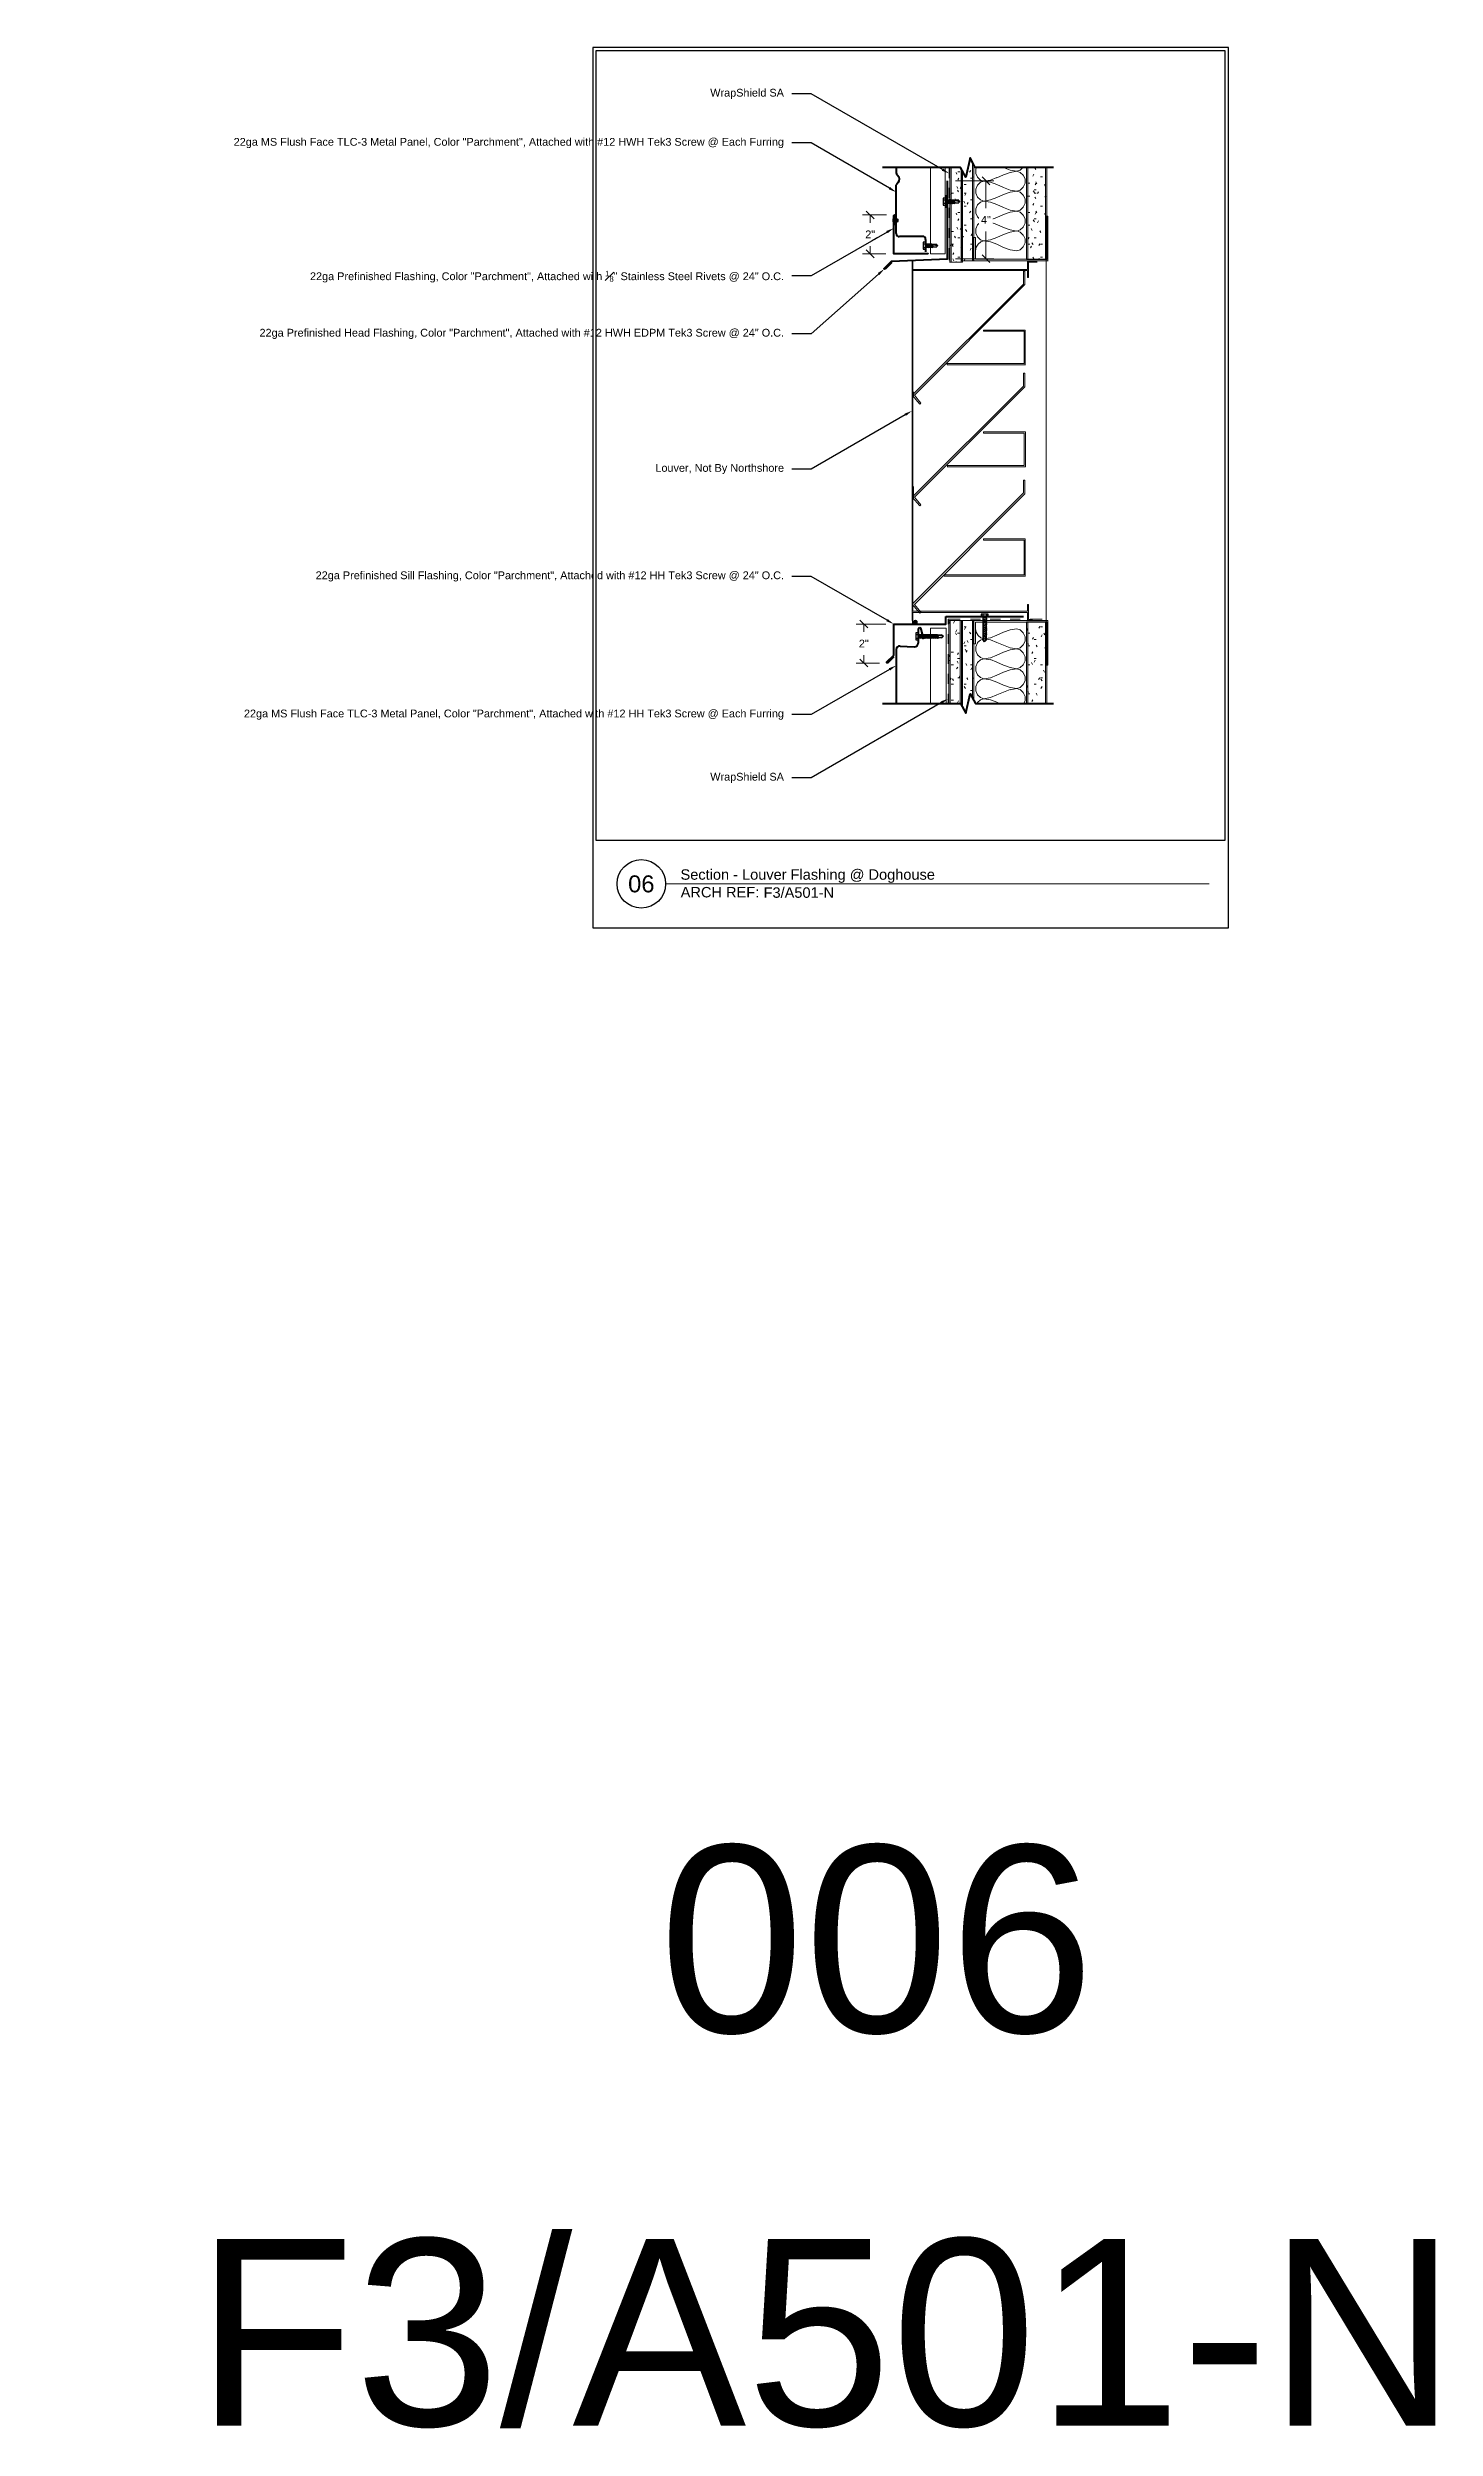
# Model space of a CAD drawing. Header units: inches. Extents: x -293 to 39679, y -468 to 488.
# Drawn here: x 605.7 to 677, y -76.9 to 45.5 of the extents above; entities that cross this region are included whole.
import ezdxf
from ezdxf import colors
from ezdxf.entities.mleader import LeaderData, LeaderLine
from ezdxf.enums import TextEntityAlignment as Align
from ezdxf.math import Vec2, Vec3

# ---------------------------------------------------------------- set-up
doc = ezdxf.new("R2010")
doc.units = ezdxf.units.IN
doc.header["$MEASUREMENT"] = 0
doc.linetypes.add('PHANTOM2', pattern=[1.25, 0.625, -0.125, 0.125, -0.125, 0.125, -0.125])
doc.layers.get('Defpoints').update_dxf_attribs({"color": 3})
doc.layers.add('NSE-Border', color=156, linetype='Continuous', plot=False)
for name, color, linetype, lineweight in [('NSE-By_Others', 252, 'Continuous', 0), ('NSE-Call-Outs', 51, 'Continuous', 13), ('NSE-Dimensions', 51, 'Continuous', 13), ('NSE-Flashing 01', 2, 'Continuous', 40), ('NSE-Furring 01', 30, 'Continuous', 18), ('NSE-Hardware', 111, 'Continuous', 25), ('NSE-Notes', 11, 'Continuous', 40), ('NSE-Panels 01', 1, 'Continuous', 40), ('NSE-Title', 51, 'Continuous', 9), ('NSE-Underlayment', 6, 'PHANTOM2', 13)]:
    doc.layers.add(name, color=color, linetype=linetype, lineweight=lineweight)
doc.layers.add('NSE-Detail Border', color=7, linetype='Continuous')
doc.styles.add('004 - NSSM - Standard', font='arial.ttf', dxfattribs={"height": 0.4})
doc.styles.add('008 - NSSM - Standard', font='arial.ttf', dxfattribs={"height": 0.8})
doc.styles.add('096 - NSSM - Standard', font='arial.ttf', dxfattribs={"height": 9.6})
doc.styles.add('Anno - NSSM - Standard', font='arial.ttf', dxfattribs={"height": 0.1})
doc.dimstyles.new('004 - NSSM - Standard', dxfattribs={"dimtxt": 0.4, "dimasz": 0.4, "dimexe": 0.4, "dimexo": 0.4, "dimgap": 0.4, "dimtad": 0, "dimtih": 1, "dimtoh": 1, "dimdec": 4, "dimzin": 3, "dimdsep": 46, "dimlunit": 4, "dimtxsty": '004 - NSSM - Standard', "dimblk": 'OBLIQUE', "dimcen": 0.4, "dimclrd": 51, "dimclre": 51, "dimclrt": 256, "dimadec": 0, "dimazin": 0, "dimtfac": 0.7, "dimtdec": 4, "dimtmove": 1, "dimatfit": 2, "dimfxl": 1, "dimtfill": 1, "dimtfillclr": 11, "dimfrac": 1, "dimtolj": 1, "dimtzin": 0, "dimlwd": 0, "dimlwe": 0, "dimarcsym": 0})
doc.dimstyles.get("Standard").update_dxf_attribs({"dimtxt": 0.18, "dimasz": 0.18, "dimexe": 0.18, "dimexo": 0.0625, "dimgap": 0.09, "dimtad": 0, "dimtih": 1, "dimtoh": 1, "dimdec": 4, "dimzin": 0, "dimdsep": 46, "dimtxsty": 'Standard', "dimcen": 0.09, "dimadec": 0, "dimazin": 0, "dimtfac": 1, "dimtdec": 4, "dimtofl": 0, "dimtmove": 0, "dimatfit": 3, "dimfxl": 1, "dimtolj": 1, "dimtzin": 0, "dimarcsym": 0})

msp = doc.modelspace()

# ---------------------------------------------------------------- texts
at = {"layer": 'Defpoints', "insert": (648.30561, -51.7797), "char_height": 9.6, "attachment_point": 5, "style": '096 - NSSM - Standard'}
msp.add_mtext_dynamic_manual_height_columns('006', width=16.3938227, gutter_width=0.5, heights=[0], dxfattribs=at)
at = {"layer": 'NSE-Title', "insert": (645.70198, -72), "char_height": 9.6, "width": 31.6499699, "attachment_point": 5, "style": '096 - NSSM - Standard'}
msp.add_mtext('F3/A501-N', dxfattribs=at)

# ---------------------------------------------------------------- blocks, each defined once
blk = doc.blocks.new('*U4')
blk.add_wipeout([(8.13, 1.129), (8.13, 0), (0, 0), (0, 11.313), (8.172, 11.313), (8.172, 0), (8.13, 0), (8.13, 11.271), (0.042, 11.271), (0.042, 1.129)])
at = {"layer": 'Defpoints', "ltscale": 0.0625}
blk.add_lwpolyline([(0.042, 1.129), (8.13, 1.129), (8.13, 11.271), (0.042, 11.271)], close=True, dxfattribs=at)
at = {"layer": 'Defpoints'}
blk.add_circle((0.625, 0.567), 0.312, dxfattribs=at)
at = {"layer": 'NSE-Border', "ltscale": 0.0625}
blk.add_lwpolyline([(0, 0), (8.172, 0), (8.172, 11.313), (0, 11.313)], close=True, dxfattribs=at)
at = {"layer": 'NSE-Title'}
blk.add_line((0.938, 0.567), (7.922, 0.567), dxfattribs=at)
at = {"layer": 'Defpoints', "style": '008 - NSSM - Standard'}
blk.add_attdef('DETAIL_NUMBER', text='', height=0.218, dxfattribs=at).set_placement((0.625, 0.567), align=Align.MIDDLE_CENTER)
at = {"layer": 'NSE-Title', "style": '004 - NSSM - Standard'}
blk.add_text('ARCH REF:', height=0.1341, dxfattribs=at).set_placement((1.636, 0.46), align=Align.MIDDLE_CENTER)
for tag, p in [('DETAIL_DESCRIPTION', (1.129, 0.62)), ('ARCH_REF', (2.197, 0.388))]:
    blk.add_attdef(tag, p, '', height=0.134, dxfattribs=at)
blk = doc.blocks.new('*U57')
at = {"color": 99}
blk.add_wipeout([(-4.4, 0), (-0.38, 0), (-0.11, -0.5), (0.11, 0.5), (0.37, 0), (4.4, 0), (4.39, 5.75), (-4.41, 5.75)], dxfattribs=at)
blk.add_lwpolyline([(4.4, 0), (0.37, 0), (0.11, 0.5), (-0.11, -0.5), (-0.38, 0), (-4.4, 0)])
blk = doc.blocks.new('*U30')
at = {"color": 99}
blk.add_wipeout([(4.4, 0), (0.38, 0), (0.11, 0.5), (-0.11, -0.5), (-0.38, 0), (-4.4, 0), (-4.4, -3), (4.4, -3)], dxfattribs=at)
blk.add_lwpolyline([(-4.4, 0), (-0.38, 0), (-0.11, -0.5), (0.11, 0.5), (0.38, 0), (4.4, 0)])
blk = doc.blocks.new('*U52')
blk.add_lwpolyline([(2.87, -0.19), (3.2, -0.52, 1), (3.25, -0.48), (2.89, -0.12), (0, 0), (0, 4)], format="xyb")
blk = doc.blocks.new('*U75')
blk.add_lwpolyline([(0, 0), (0, 0), (0, 1.76), (1.97, 1.76, -1), (1.97, 1.7), (1.47, 1.7)], format="xyb")
blk = doc.blocks.new('*U58')
blk.add_lwpolyline([(-1.33, -1.62), (-1.02, -1.93, 1), (-0.98, -1.88), (-1.33, -1.53), (-1.33, 0.06), (-1.45, 0.06), (-4, 0.06), (-4, 0.45)], format="xyb")
blk = doc.blocks.new('*U61')
at = {"linetype": 'ByBlock', "lineweight": -2}
h = blk.add_hatch(dxfattribs=at)
h.set_pattern_fill('HONEY', color=256, scale=0.190333)
h.set_pattern_definition([(0, (-0.000301, 2.474327), (0.0356874, 0.02060413), [0.0237916, -0.0475832]), (120, (-0.000301, 2.474327), (-0.0356874, 0.02060413), [0.0237916, -0.0475832]), (60, (-0.000301, 2.474327), (8e-18, 0.04120827), [-0.0475832, 0.0237916])])
edge = h.paths.add_edge_path()
edge.add_ellipse((0.17, 0.1), major_axis=(-0.0952, 0), ratio=1, start_angle=0, end_angle=360)
blk.add_arc((-0.21, 0.1), 0.233, 335.8553, 24.1447, dxfattribs=at)
blk.add_ellipse((0.17, 0.1), major_axis=(-0.0952, 0), ratio=1)
blk = doc.blocks.new('_Oblique')
at = {"color": 0, "linetype": 'ByBlock', "lineweight": -2}
blk.add_line((-0.5, -0.5), (0.5, 0.5), dxfattribs=at)
blk = doc.blocks.new('*D62')
at = {"layer": 'Defpoints', "color": 0, "transparency": 16777216}
for p in [(649.18, 15.87), (647.64, 13.87), (648.85, 13.87)]:
    blk.add_point(p, dxfattribs=at)
at = {"layer": 'NSE-Dimensions', "color": 51, "lineweight": 0, "transparency": 16777216}
for p, q in [((648.78, 15.87), (647.24, 15.87)), ((647.64, 15.87), (647.64, 15.47)), ((648.45, 13.87), (647.24, 13.87)), ((647.64, 13.87), (647.64, 14.27))]:
    blk.add_line(p, q, dxfattribs=at)
at = {"layer": 'NSE-Dimensions', "transparency": 16777216, "insert": (647.64, 14.87), "char_height": 0.4, "attachment_point": 5, "style": '004 - NSSM - Standard', "bg_fill": 3, "box_fill_scale": 1.25, "bg_fill_color": 256, "bg_fill_true_color": 13158600, "bg_fill_transparency": 0}
blk.add_mtext('\\A1;2"', dxfattribs=at)
at = {"layer": 'NSE-Dimensions', "color": 51, "lineweight": 0, "transparency": 16777216, "xscale": 0.4, "yscale": 0.4, "zscale": 0.4}
for p, rotation in [((647.64, 15.87), 90), ((647.64, 13.87), 270)]:
    blk.add_blockref('_Oblique', p, dxfattribs=dict(at, rotation=rotation))
blk = doc.blocks.new('*D63')
at = {"layer": 'Defpoints', "color": 0, "transparency": 16777216}
for p in [(649.21, 36.9), (647.97, 34.9), (649.18, 34.9)]:
    blk.add_point(p, dxfattribs=at)
at = {"layer": 'NSE-Dimensions', "color": 51, "lineweight": 0, "transparency": 16777216}
for p, q in [((648.81, 36.9), (647.57, 36.9)), ((647.97, 36.9), (647.97, 36.5)), ((648.78, 34.9), (647.57, 34.9)), ((647.97, 34.9), (647.97, 35.3))]:
    blk.add_line(p, q, dxfattribs=at)
at = {"layer": 'NSE-Dimensions', "transparency": 16777216, "insert": (647.97, 35.9), "char_height": 0.4, "attachment_point": 5, "style": '004 - NSSM - Standard', "bg_fill": 3, "box_fill_scale": 1.25, "bg_fill_color": 256, "bg_fill_true_color": 13158600, "bg_fill_transparency": 0}
blk.add_mtext('\\A1;2"', dxfattribs=at)
at = {"layer": 'NSE-Dimensions', "color": 51, "lineweight": 0, "transparency": 16777216, "xscale": 0.4, "yscale": 0.4, "zscale": 0.4}
for p, rotation in [((647.97, 36.9), 90), ((647.97, 34.9), 270)]:
    blk.add_blockref('_Oblique', p, dxfattribs=dict(at, rotation=rotation))
blk = doc.blocks.new('*D64')
at = {"layer": 'Defpoints', "color": 0, "transparency": 16777216}
for p in [(651.95, 38.65), (651.95, 34.65), (653.92, 34.65)]:
    blk.add_point(p, dxfattribs=at)
at = {"layer": 'NSE-Dimensions', "color": 51, "lineweight": 0, "transparency": 16777216}
for p, q in [((652.35, 38.65), (654.32, 38.65)), ((653.92, 38.65), (653.92, 37.25)), ((653.92, 34.65), (653.92, 36.05)), ((652.35, 34.65), (654.32, 34.65))]:
    blk.add_line(p, q, dxfattribs=at)
at = {"layer": 'NSE-Dimensions', "color": 51, "lineweight": 0, "transparency": 16777216, "xscale": 0.4, "yscale": 0.4, "zscale": 0.4}
for p, rotation in [((653.92, 38.65), 90), ((653.92, 34.65), 270)]:
    blk.add_blockref('_Oblique', p, dxfattribs=dict(at, rotation=rotation))
at = {"layer": 'NSE-Dimensions', "transparency": 16777216, "insert": (653.92, 36.65), "char_height": 0.4, "attachment_point": 5, "style": '004 - NSSM - Standard', "bg_fill": 3, "box_fill_scale": 1.25, "bg_fill_color": 256, "bg_fill_true_color": 13158600, "bg_fill_transparency": 0}
blk.add_mtext('\\A1;4"', dxfattribs=at)
blk = doc.blocks.new('*U55')
for p, q in [((-0.06, 0.09), (0.03, 0.09)), ((-0.06, -0.09), (0.03, -0.09))]:
    blk.add_line(p, q)
for points in [[(0.03, 0.18), (-0.06, 0.18, 0.414214), (-0.07, 0.17), (-0.07, -0.17, 0.414214), (-0.06, -0.18), (0.03, -0.18)], [(-0.07, 0.1, 0.414214), (-0.06, 0.09, 0.414214), (-0.07, 0.08)], [(-0.07, -0.08, 0.414214), (-0.06, -0.09, 0.414214), (-0.07, -0.1)]]:
    blk.add_lwpolyline(points, format="xyb")
blk.add_lwpolyline([(0.05, 0.2), (0.03, 0.2), (0.03, -0.2), (0.05, -0.2)], close=True)
at = {"has_arrowhead": 0}
for points in [[(0.05, 0.08), (0.59, 0.08), (0.68, 0), (0.59, -0.08), (0.05, -0.08), (0.05, 0.08)], [(0.08, 0.08), (0.09, 0.11), (0.14, -0.11), (0.15, -0.08)], [(0.14, 0.08), (0.15, 0.11), (0.21, -0.11), (0.21, -0.08)], [(0.2, 0.08), (0.21, 0.11), (0.27, -0.11), (0.28, -0.08)], [(0.27, 0.08), (0.27, 0.11), (0.33, -0.11), (0.34, -0.08)], [(0.33, 0.08), (0.34, 0.11), (0.39, -0.11), (0.4, -0.08)], [(0.59, 0.08), (0.44, 0.05), (0.39, 0), (0.44, -0.05), (0.59, -0.08)], [(0.44, 0.05), (0.68, 0)], [(0.05, 0), (0.08, -0.11), (0.09, -0.08)]]:
    blk.add_leader(points, dimstyle='Standard', override={"dimasz": 0, "dimgap": 0, "dimldrblk": 'None'}, dxfattribs=at)
blk = doc.blocks.new('*U56')
for p, q in [((-0.17, 0.09), (-0.08, 0.09)), ((-0.05, 0.18), (-0.03, 0.31)), ((-0.17, -0.09), (-0.08, -0.09)), ((-0.05, -0.18), (-0.03, -0.31))]:
    blk.add_line(p, q)
for points in [[(-0.08, 0.18), (-0.17, 0.18, 0.414214), (-0.18, 0.17), (-0.18, -0.17, 0.414214), (-0.17, -0.18), (-0.08, -0.18)], [(-0.18, 0.1, 0.414214), (-0.17, 0.09, 0.414214), (-0.18, 0.08)], [(-0.18, -0.08, 0.414214), (-0.17, -0.09, 0.414214), (-0.18, -0.1)]]:
    blk.add_lwpolyline(points, format="xyb")
for points in [[(-0.05, 0.2), (-0.08, 0.2), (-0.08, -0.2), (-0.05, -0.2)], [(-0.03, -0.31), (-0.03, 0.31), (0, 0.31), (0, -0.31)]]:
    blk.add_lwpolyline(points, close=True)
blk.add_lwpolyline([(0, -0.29), (0.05, -0.29), (0.05, 0.29), (0, 0.29)])
at = {"has_arrowhead": 0}
for points in [[(0.05, 0.08), (0.59, 0.08), (0.68, 0), (0.59, -0.08), (0.05, -0.08), (0.05, 0.08)], [(0.08, 0.08), (0.09, 0.11), (0.14, -0.11), (0.15, -0.08)], [(0.14, 0.08), (0.15, 0.11), (0.21, -0.11), (0.21, -0.08)], [(0.2, 0.08), (0.21, 0.11), (0.27, -0.11), (0.28, -0.08)], [(0.27, 0.08), (0.27, 0.11), (0.33, -0.11), (0.34, -0.08)], [(0.33, 0.08), (0.34, 0.11), (0.39, -0.11), (0.4, -0.08)], [(0.59, 0.08), (0.44, 0.05), (0.39, 0), (0.44, -0.05), (0.59, -0.08)], [(0.44, 0.05), (0.68, 0)], [(0.05, 0), (0.08, -0.11), (0.09, -0.08)]]:
    blk.add_leader(points, dimstyle='Standard', override={"dimasz": 0, "dimgap": 0, "dimldrblk": 'None'}, dxfattribs=at)
blk = doc.blocks.new('*U32')
for p, q in [((-0.06, 0.09), (0.03, 0.09)), ((-0.06, -0.09), (0.03, -0.09))]:
    blk.add_line(p, q)
for points in [[(0.03, 0.18), (-0.06, 0.18, 0.414214), (-0.07, 0.17), (-0.07, -0.17, 0.414214), (-0.06, -0.18), (0.03, -0.18)], [(-0.07, 0.1, 0.414214), (-0.06, 0.09, 0.414214), (-0.07, 0.08)], [(-0.07, -0.08, 0.414214), (-0.06, -0.09, 0.414214), (-0.07, -0.1)]]:
    blk.add_lwpolyline(points, format="xyb")
blk.add_lwpolyline([(0.05, 0.2), (0.03, 0.2), (0.03, -0.2), (0.05, -0.2)], close=True)
at = {"has_arrowhead": 0}
for points in [[(0.05, 0.08), (1.27, 0.08), (1.35, 0), (1.27, -0.08), (0.05, -0.08), (0.05, 0.08)], [(0.08, 0.08), (0.09, 0.11), (0.14, -0.11), (0.15, -0.08)], [(0.14, 0.08), (0.15, 0.11), (0.21, -0.11), (0.21, -0.08)], [(0.2, 0.08), (0.21, 0.11), (0.27, -0.11), (0.28, -0.08)], [(0.27, 0.08), (0.27, 0.11), (0.33, -0.11), (0.34, -0.08)], [(0.33, 0.08), (0.34, 0.11), (0.39, -0.11), (0.4, -0.08)], [(0.39, 0.08), (0.4, 0.11), (0.46, -0.11), (0.46, -0.08)], [(0.45, 0.08), (0.46, 0.11), (0.52, -0.11), (0.53, -0.08)], [(0.52, 0.08), (0.52, 0.11), (0.58, -0.11), (0.59, -0.08)], [(0.58, 0.08), (0.59, 0.11), (0.64, -0.11), (0.65, -0.08)], [(0.64, 0.08), (0.65, 0.11), (0.71, -0.11), (0.71, -0.08)], [(0.7, 0.08), (0.71, 0.11), (0.77, -0.11), (0.78, -0.08)], [(0.77, 0.08), (0.77, 0.11), (0.83, -0.11), (0.84, -0.08)], [(0.83, 0.08), (0.84, 0.11), (0.89, -0.11), (0.9, -0.08)], [(0.89, 0.08), (0.9, 0.11), (0.96, -0.11), (0.96, -0.08)], [(0.95, 0.08), (0.96, 0.11), (1.02, -0.11), (1.03, -0.08)], [(1.02, 0.08), (1.02, 0.11), (1.08, -0.11), (1.09, -0.08)], [(1.27, 0.08), (1.11, 0.05), (1.06, 0), (1.11, -0.05), (1.27, -0.08)], [(1.11, 0.05), (1.35, 0)], [(0.05, 0), (0.08, -0.11), (0.09, -0.08)]]:
    blk.add_leader(points, dimstyle='Standard', override={"dimasz": 0, "dimgap": 0, "dimldrblk": 'None'}, dxfattribs=at)
blk = doc.blocks.new('*U76')
at = {"color": 0}
blk.add_line((0.23, 0.06), (0.28, 0.06), dxfattribs=at)
blk.add_line((0.23, 0.06), (0.28, 0.06), dxfattribs=at)
blk.add_line((0.28, -0.06), (0.28, 0.06))
for points in [[(0.05, 0.11), (0.05, -0.11), (0.05, -0.11), (0.05, 0.11), (0.04, 0.11, 0.308793), (0.01, 0.06), (0.01, -0.06, 0.308793), (0.04, -0.11), (0.05, -0.11), (0.05, -0.11)], [(0.23, -0.06), (0.23, 0.06, 0.931975), (0.18, 0.06), (0.18, -0.06, 1), (0.23, -0.06)]]:
    blk.add_lwpolyline(points, format="xyb", dxfattribs=at)
blk.add_lwpolyline([(0.23, -0.06), (0.28, -0.06)], close=True, dxfattribs=at)
at = {"has_arrowhead": 0}
for points in [[(0.18, 0.06), (0.05, 0.06)], [(0.18, -0.06), (0.05, -0.06)]]:
    blk.add_leader(points, dimstyle='Standard', override={"dimasz": 0, "dimgap": 0, "dimtad": 0, "dimldrblk": 'None'}, dxfattribs=at)

# ---------------------------------------------------------------- linework, layer by layer
at = {"layer": 'NSE-By_Others'}
for points in [[(652.03087, 39.81067), (652.03087, 40.3292)], [(652.0715, 39.33955), (652.0715, 34.46356)], [(652.16685, 40.13138), (652.1123, 40.03664)], [(652.13962, 34.46356), (652.13962, 39.33953)], [(652.13985, 40.10469), (652.24909, 40.10469)], [(652.29018, 39.6822), (652.23557, 39.58611)], [(652.3852, 39.7217), (652.33071, 39.81784)], [(652.50878, 40.17445), (652.4542, 40.26925)], [(652.64445, 34.46356), (652.64445, 39.3394)], [(652.65837, 39.33939), (652.65837, 34.5471)], [(652.71303, 39.33938), (652.71303, 34.5471)], [(652.83567, 39.59944), (652.78122, 39.69554)], [(652.79471, 40.10469), (652.9038, 40.10469)], [(652.79531, 39.45094), (652.90442, 39.45094)], [(652.89034, 40.09135), (652.8358, 39.99663)], [(653.01255, 39.63995), (652.95795, 39.54387)], [(653.13587, 39.19077), (653.08122, 39.09487)], [(653.12248, 39.77782), (653.23158, 39.77782)], [(653.23181, 39.61046), (653.23181, 34.54766)], [(653.30003, 34.54766), (653.30003, 39.48089)], [(653.49041, 39.4564), (653.39485, 39.25215)], [(653.39501, 39.25182), (653.39501, 39.03404)], [(653.64113, 39.60761), (653.49106, 39.45814)], [(653.80409, 39.66097), (653.64041, 39.60606)], [(654.15876, 39.60606), (653.80409, 39.66097)], [(653.80477, 39.66163), (654.15938, 39.71656)], [(654.15912, 39.71674), (654.48657, 39.83887)], [(654.48698, 39.48407), (654.15953, 39.60761)], [(654.48601, 39.83816), (654.82695, 39.98785)], [(654.82702, 39.33369), (654.48602, 39.48308)], [(655.1686, 39.19698), (654.82764, 39.3341)], [(654.82796, 39.99011), (655.16906, 40.11238)], [(655.16839, 40.11071), (655.50941, 40.16574)], [(655.51018, 39.14364), (655.16911, 39.19845)], [(655.50941, 40.16574), (655.68673, 40.11071)], [(655.68742, 39.19845), (655.51018, 39.14364)], [(655.83686, 39.34744), (655.68695, 39.19813)], [(655.68744, 40.11238), (655.83752, 39.96261)], [(655.83686, 39.96117), (655.93232, 39.77025)], [(655.93212, 39.76993), (655.93212, 39.55169)], [(656.01386, 39.33892), (656.01386, 34.61437)], [(656.04174, 39.34444), (656.01456, 39.38567)], [(656.08261, 39.33891), (656.08261, 34.61482)], [(656.3963, 39.50797), (656.5054, 39.50797)], [(656.49156, 39.2343), (656.43706, 39.31674)], [(656.99683, 39.38567), (656.94216, 39.30321)], [(656.98286, 39.33877), (656.98286, 34.61482)], [(657.05108, 34.61482), (657.05108, 39.33876)], [(652.16685, 38.03782), (652.1123, 37.94308)], [(652.13985, 38.01113), (652.24909, 38.01113)], [(652.4265, 38.99964), (652.38557, 39.08181)], [(652.48134, 38.26354), (652.42672, 38.35912)], [(652.50878, 38.08089), (652.4542, 38.17568)], [(652.467, 39.12184), (652.57611, 39.12184)], [(652.52178, 38.79496), (652.46722, 38.69921)], [(652.64524, 38.34578), (652.59063, 38.2502)], [(652.79471, 38.01113), (652.9038, 38.01113)], [(652.79498, 38.46808), (652.90412, 38.46808)], [(652.89034, 37.99779), (652.8358, 37.90307)], [(653.12213, 38.79496), (653.23126, 38.79496)], [(653.3, 38.80951), (653.27278, 38.85055)], [(653.49023, 38.43363), (653.39466, 38.22938)], [(653.39482, 38.22905), (653.39482, 38.01127)], [(653.39499, 38.01113), (653.4904, 37.81941)], [(653.39517, 39.0339), (653.49058, 38.84218)], [(653.49055, 38.84267), (653.64062, 38.69214)], [(653.64095, 38.58484), (653.49087, 38.43537)], [(653.80391, 38.6382), (653.64022, 38.58329)], [(653.64122, 38.69368), (653.80488, 38.63898)], [(654.15858, 38.58329), (653.80391, 38.6382)], [(653.80459, 38.63887), (654.15919, 38.6938)], [(654.15893, 38.69397), (654.48638, 38.8161)], [(654.4868, 38.4613), (654.15935, 38.58484)], [(654.48583, 38.81539), (654.82676, 38.96508)], [(654.82684, 38.31092), (654.48583, 38.46031)], [(654.48601, 37.79251), (654.82695, 37.9422)], [(655.16842, 38.17421), (654.82746, 38.31133)], [(654.82777, 38.96735), (655.16888, 39.08961)], [(654.82796, 37.94446), (655.16906, 38.06672)], [(655.16821, 39.08795), (655.50923, 39.14297)], [(655.16839, 38.06506), (655.50941, 38.12009)], [(655.51, 38.12087), (655.16893, 38.17568)], [(655.50923, 39.14297), (655.68655, 39.08795)], [(655.50941, 38.12009), (655.68673, 38.06506)], [(655.68724, 38.17568), (655.51, 38.12087)], [(655.83668, 38.32467), (655.68676, 38.17536)], [(655.68726, 39.08961), (655.83734, 38.93984)], [(655.68744, 38.06672), (655.83752, 37.91696)], [(655.83668, 38.9384), (655.93214, 38.74748)], [(655.93222, 38.52925), (655.83677, 38.32492)], [(655.93194, 38.74716), (655.93194, 38.52892)], [(656.06853, 38.52512), (656.17765, 38.52512)], [(656.38275, 38.98986), (656.32816, 38.8938)], [(656.41045, 38.04914), (656.35589, 38.14487)], [(656.39625, 38.19824), (656.50538, 38.19824)], [(656.3963, 38.01113), (656.5054, 38.01113)], [(656.50482, 38.53846), (656.45033, 38.44258)], [(656.53274, 38.49815), (656.47809, 38.59405)], [(656.62815, 38.08928), (656.57361, 37.99357)], [(656.72423, 38.85422), (656.83334, 38.85422)], [(656.98319, 38.37589), (656.92857, 38.47175)], [(652.29018, 37.58864), (652.23557, 37.49254)], [(652.3852, 37.62813), (652.33071, 37.72428)], [(652.4265, 36.90608), (652.38557, 36.98825)], [(652.467, 37.02828), (652.57611, 37.02828)], [(652.83567, 37.50588), (652.78122, 37.60198)], [(652.79531, 37.35738), (652.90442, 37.35738)], [(653.01255, 37.54639), (652.95795, 37.45031)], [(653.13587, 37.09721), (653.08122, 37.00131)], [(653.12248, 37.68426), (653.23158, 37.68426)], [(653.3, 36.71595), (653.27278, 36.75699)], [(653.49041, 37.41075), (653.39485, 37.2065)], [(653.39501, 37.20617), (653.39501, 36.98838)], [(653.39517, 36.98825), (653.49058, 36.79653)], [(653.49037, 37.8199), (653.64044, 37.66937)], [(653.49055, 36.79702), (653.64062, 36.64649)], [(653.64113, 37.56195), (653.49106, 37.41249)], [(653.80409, 37.61532), (653.64041, 37.56041)], [(653.64104, 37.67091), (653.80469, 37.61621)], [(654.15876, 37.56041), (653.80409, 37.61532)], [(653.80477, 37.61598), (654.15938, 37.67091)], [(654.15912, 37.67109), (654.48657, 37.79322)], [(654.15923, 36.64719), (654.48671, 36.77033)], [(654.48698, 37.43842), (654.15953, 37.56195)], [(654.82702, 37.28804), (654.48602, 37.43743)], [(654.48608, 36.76872), (654.82713, 36.91932)], [(654.82685, 36.91834), (655.16793, 37.04162)], [(655.1686, 37.15133), (654.82764, 37.28845)], [(655.16845, 37.04241), (655.5096, 37.09721)], [(655.51018, 37.09799), (655.16911, 37.1528)], [(655.5096, 37.09721), (655.68695, 37.04241)], [(655.68742, 37.1528), (655.51018, 37.09799)], [(655.68631, 37.04162), (655.83637, 36.89094)], [(655.83686, 37.30179), (655.68695, 37.15248)], [(655.83686, 37.91552), (655.93232, 37.7246)], [(655.9324, 37.50636), (655.83695, 37.30204)], [(655.83703, 36.89263), (655.93256, 36.70098)], [(655.93212, 37.72428), (655.93212, 37.50604)], [(656.04174, 37.8476), (656.01456, 37.88883)], [(656.06853, 37.02828), (656.17765, 37.02828)], [(656.06903, 37.87136), (656.17816, 37.87136)], [(656.38275, 37.49302), (656.32816, 37.39696)], [(656.49156, 37.73746), (656.43706, 37.8199)], [(656.50482, 37.04162), (656.45033, 36.94574)], [(656.53274, 37.00131), (656.47809, 37.09721)], [(656.72423, 37.35738), (656.83334, 37.35738)], [(656.98319, 36.87905), (656.92857, 36.97491)], [(656.99683, 37.88883), (656.94216, 37.80637)], [(657.10519, 36.83704), (656.996, 36.83704)], [(656.996, 36.83704), (656.996, 34.62745)], [(657.10519, 34.53165), (657.10519, 36.83704)], [(652.14048, 36.04764), (652.24962, 36.04764)], [(652.35782, 35.71875), (652.3033, 35.81416)], [(652.48134, 36.16998), (652.42672, 36.26556)], [(652.46698, 35.71854), (652.57613, 35.71854)], [(652.52178, 36.7014), (652.46722, 36.60565)], [(652.64524, 36.25222), (652.59063, 36.15664)], [(652.76733, 35.80082), (652.71266, 35.70542)], [(652.79498, 36.37452), (652.90412, 36.37452)], [(652.93183, 36.04773), (652.87724, 36.14326)], [(653.12213, 36.7014), (653.23126, 36.7014)], [(653.20361, 35.92312), (653.1627, 35.82767)], [(653.38189, 35.74745), (653.2591, 35.74745)], [(653.2591, 35.74745), (653.2591, 34.5332)], [(653.38189, 34.62859), (653.38189, 35.74745)], [(653.49062, 36.38786), (653.39499, 36.18294)], [(653.39512, 36.18329), (653.39512, 35.96488)], [(653.39535, 35.96537), (653.49082, 35.77443)], [(653.64002, 36.53685), (653.48995, 36.38648)], [(653.49067, 35.77414), (653.64072, 35.62423)], [(653.65374, 35.51397), (653.51746, 35.40506)], [(653.64014, 35.62293), (653.80373, 35.56845)], [(653.80424, 36.59244), (653.64062, 36.53775)], [(653.64122, 36.64803), (653.80488, 36.59333)], [(653.80439, 35.56956), (653.65431, 35.51509)], [(653.80373, 35.56845), (654.15844, 35.62293)], [(654.15898, 36.53775), (653.80424, 36.59244)], [(654.15917, 35.51509), (653.80439, 35.56956)], [(653.80488, 36.59333), (654.15954, 36.64803)], [(654.48587, 36.41382), (654.1584, 36.53685)], [(654.48597, 35.39145), (654.15849, 35.51397)], [(654.15949, 35.62482), (654.48682, 35.74745)], [(654.82716, 36.25059), (654.48604, 36.41455)], [(654.48628, 35.74646), (654.82729, 35.89644)], [(654.82698, 35.89597), (655.16801, 36.01874)], [(655.16897, 36.12933), (654.82792, 36.25222)], [(655.50902, 36.07311), (655.16799, 36.1277)], [(655.16864, 36.01975), (655.50974, 36.07433)], [(655.68644, 36.1277), (655.50902, 36.07311)], [(655.50974, 36.07433), (655.68712, 36.01975)], [(655.68653, 36.01874), (655.83658, 35.86868)], [(655.83707, 36.27891), (655.68701, 36.12869)], [(655.93256, 36.48348), (655.83705, 36.27848)], [(655.83715, 35.86975), (655.93258, 35.67889)], [(655.93238, 36.7014), (655.93238, 36.48254)], [(655.93257, 35.67852), (655.93257, 35.46056)], [(656.06903, 36.37452), (656.17816, 36.37452)], [(656.13756, 35.74745), (656.08291, 35.65207)], [(656.30067, 36.10107), (656.24606, 36.19663)], [(656.41045, 36.5523), (656.35589, 36.64803)], [(656.39587, 35.71854), (656.50501, 35.71854)], [(656.39625, 36.7014), (656.50538, 36.7014)], [(656.62815, 36.59244), (656.57361, 36.49673)], [(656.73757, 35.99246), (656.69664, 36.07433)], [(657.0237, 35.99205), (656.98278, 35.89658)], [(657.05156, 36.66137), (657.02421, 36.62034)], [(650.16142, 34.50443), (650.12045, 34.50443)], [(650.12045, 34.50443), (650.12045, 16.0601)], [(650.16142, 34.09469), (650.16142, 34.50443)], [(652.07188, 34.4644), (652.71305, 34.4644)], [(652.1534, 35.39167), (652.09882, 35.31003)], [(652.1398, 35.39167), (652.24895, 35.39167)], [(652.23567, 35.26975), (652.1811, 35.36498)], [(652.27668, 34.95583), (652.22205, 34.86075)], [(652.27672, 34.54734), (652.22216, 34.64229)], [(652.38502, 34.50443), (652.37146, 34.46375)], [(652.46788, 34.73791), (652.5769, 34.73791)], [(652.65862, 35.20163), (652.63142, 35.25602)], [(652.6854, 35.15964), (652.65805, 35.20043)], [(652.65866, 34.54668), (653.29989, 34.54668)], [(652.7132, 34.46532), (652.7132, 34.54668)], [(652.8363, 34.62895), (652.7953, 34.54757)], [(653.16302, 35.18709), (653.10849, 35.09192)], [(653.12204, 35.39167), (653.23119, 35.39167)], [(653.28633, 34.73791), (653.23175, 34.65649)], [(653.29985, 34.75184), (653.24524, 34.84687)], [(653.25911, 34.53334), (657.10615, 34.53334)], [(653.42283, 35.24268), (653.38188, 35.0523)], [(656.99712, 34.62895), (653.38189, 34.62895)], [(653.51744, 35.40501), (653.42204, 35.24172)], [(654.82724, 35.22839), (654.48617, 35.39167)], [(655.16789, 35.10474), (654.82675, 35.22712)], [(655.50918, 35.05045), (655.1682, 35.10481)], [(655.68646, 35.10481), (655.50918, 35.05045)], [(655.83718, 35.25602), (655.68714, 35.10643)], [(655.93263, 35.4606), (655.83721, 35.25644)], [(656.01369, 34.61339), (657.05055, 34.61339)], [(656.53228, 34.50443), (656.05475, 34.50443)], [(656.05475, 34.50443), (656.05475, 34.09469)], [(656.06877, 35.39167), (656.17792, 35.39167)], [(656.10988, 33.68723), (656.10988, 34.4644)], [(656.10988, 34.4644), (656.5328, 34.4644)], [(656.2597, 35.29605), (656.20514, 35.20084)], [(656.34176, 35.37866), (656.28716, 35.47394)], [(656.38311, 34.64292), (656.32853, 34.73791)], [(656.53228, 34.46375), (656.53228, 34.50443)], [(656.65533, 34.68232), (656.61448, 34.61448)], [(656.69588, 35.41835), (656.6413, 35.32309)], [(656.72355, 35.39167), (656.8327, 35.39167)], [(656.72418, 34.73791), (656.83335, 34.73791)], [(657.00956, 34.61339), (657.00956, 15.97852)], [(650.13469, 27.6441), (655.85074, 33.3459)], [(656.05488, 34.09527), (650.16145, 34.09527)], [(650.16223, 16.53897), (650.16223, 34.04191)], [(650.16223, 34.04191), (656.05558, 34.04191)], [(655.91938, 33.31922), (650.24413, 27.63003)], [(655.85004, 33.34399), (655.85004, 34.013)], [(655.85004, 34.013), (655.91814, 34.013)], [(655.91814, 34.013), (655.91814, 33.31693)], [(656.05483, 33.68612), (656.10948, 33.68612)], [(656.05558, 34.04191), (656.05558, 33.68707)], [(653.78999, 30.98438), (655.94548, 30.98438)], [(653.78999, 30.98438), (653.78999, 30.92944)], [(653.7907, 30.93101), (655.89153, 30.93101)], [(655.89153, 30.93101), (655.89153, 29.26692)], [(655.94548, 30.98438), (655.94548, 29.19668)], [(651.93468, 29.26549), (655.89084, 29.26549)], [(651.93468, 29.26549), (651.93468, 29.19768)], [(651.93559, 29.19878), (655.94638, 29.19878)], [(655.84995, 28.10606), (655.84995, 28.76072)], [(655.84995, 28.76072), (655.91807, 28.76072)], [(655.91807, 28.76072), (655.91807, 28.06487)], [(650.13404, 27.64222), (650.51593, 27.17804)], [(650.13454, 22.39096), (655.85055, 28.10697)], [(650.20276, 27.54742), (650.20276, 27.80678)], [(650.24337, 27.62888), (650.57077, 27.23354)], [(655.91935, 28.06694), (650.24419, 22.39149)], [(650.5706, 27.23307), (650.51608, 27.17899)], [(653.79107, 25.74767), (655.94655, 25.74767)], [(653.79107, 25.74767), (653.79107, 25.67939)], [(655.94655, 25.74767), (655.94655, 23.96088)], [(653.79064, 25.67874), (655.89146, 25.67874)], [(655.89146, 25.67874), (655.89146, 24.01446)], [(651.93535, 23.95985), (655.94604, 23.95985)], [(651.93588, 24.01544), (655.89214, 24.01544)], [(651.93588, 24.01544), (651.93588, 23.96064)], [(655.85037, 22.60837), (655.85037, 23.26385)], [(655.85037, 23.26385), (655.91865, 23.26385)], [(655.91865, 23.26385), (655.91865, 22.56813)], [(650.13388, 22.38995), (650.51596, 21.94028)], [(650.13504, 16.89359), (655.85111, 22.61009)], [(650.20295, 22.30968), (650.20295, 22.93697)], [(650.24301, 22.38995), (650.57052, 21.9947)], [(655.91848, 22.56784), (650.24343, 16.8796)], [(650.57171, 21.99636), (650.5171, 21.94203)], [(653.79019, 20.24857), (655.9457, 20.24857)], [(653.79019, 20.24857), (653.79019, 20.18046)], [(653.79119, 20.18186), (655.89203, 20.18186)], [(655.89203, 20.18186), (655.89203, 18.39451)], [(655.9457, 20.24857), (655.9457, 18.32449)], [(651.77167, 18.39404), (651.77167, 18.32648)], [(651.77167, 18.39404), (655.8916, 18.39404)], [(651.77128, 18.32511), (655.9457, 18.32511)], [(650.12108, 16.06142), (650.16204, 16.06142)], [(650.13444, 16.89307), (650.51647, 16.42882)], [(650.16201, 16.06162), (650.16201, 16.47058)], [(650.16201, 16.47058), (656.05575, 16.47058)], [(656.05641, 16.53951), (650.16243, 16.53951)], [(650.24375, 16.87973), (650.57122, 16.48402)], [(650.57106, 16.48392), (650.51649, 16.42948)], [(652.65846, 16.06142), (652.01729, 16.06142)], [(652.01729, 16.06142), (652.01729, 11.7883)], [(652.08508, 15.89638), (652.03062, 15.99249)], [(652.08556, 11.78829), (652.08556, 16.06142)], [(652.30311, 16.01917), (652.2485, 15.92306)], [(652.59033, 11.78821), (652.59033, 16.06142)], [(652.65846, 12.56531), (652.65846, 16.06142)], [(653.29964, 16.06142), (652.65846, 16.06142)], [(652.65846, 16.06142), (652.65846, 11.71898)], [(652.71308, 11.61524), (652.71308, 16.06142)], [(653.23151, 12.05508), (653.23151, 16.06142)], [(653.25881, 14.8479), (653.25881, 16.06142)], [(653.25881, 16.06142), (657.10586, 16.06142)], [(653.29964, 11.92567), (653.29964, 16.06142)], [(653.38149, 15.96581), (653.38149, 14.8475)], [(656.99615, 15.96581), (653.38149, 15.96581)], [(656.01421, 15.97915), (656.01421, 11.78752)], [(657.05042, 15.97915), (656.01421, 15.97915)], [(656.10977, 16.87973), (656.05524, 16.87973)], [(656.05524, 16.87973), (656.05524, 16.53855)], [(656.05535, 16.06142), (656.30056, 16.06142)], [(656.05575, 16.47058), (656.05575, 16.06162)], [(656.08246, 11.78751), (656.08246, 15.97915)], [(656.30027, 16.10145), (656.10936, 16.10145)], [(656.10977, 16.10229), (656.10977, 16.87973)], [(656.30027, 16.06104), (656.30027, 16.10145)], [(656.98217, 11.78728), (656.98217, 15.97915)], [(656.99615, 13.75565), (656.99615, 15.96581)], [(657.05042, 11.78726), (657.05042, 15.97915)], [(657.10586, 16.06142), (657.10586, 13.75559)], [(649.98456, 15.87019), (651.73078, 15.87019)], [(652.41208, 15.32292), (652.35748, 15.41879)], [(652.42641, 15.57), (652.37191, 15.47407)], [(652.46681, 15.40544), (652.57601, 15.40544)], [(652.83575, 14.95627), (652.78127, 14.8606)], [(652.79492, 14.75169), (652.90408, 14.75169)], [(652.79524, 15.73455), (652.90445, 15.73455)], [(652.87637, 15.6923), (652.8217, 15.59632)], [(653.01353, 14.9295), (652.95902, 15.0252)], [(653.136, 15.36516), (653.08139, 15.46104)], [(653.12198, 15.07857), (653.23116, 15.07857)], [(653.38156, 14.84731), (653.25878, 14.84731)], [(653.29963, 15.76123), (653.27236, 15.72088)], [(653.42295, 15.44759), (653.38206, 15.62559)], [(653.39425, 14.70886), (653.48976, 14.91402)], [(653.39428, 14.49062), (653.39428, 14.70944)], [(653.51807, 15.28374), (653.42261, 15.44769)], [(653.49066, 14.91595), (653.64074, 15.05188)], [(653.65405, 15.16096), (653.51756, 15.28314)], [(653.64003, 15.05114), (653.80374, 15.10525)], [(653.8044, 15.10672), (653.65425, 15.16084)], [(653.80374, 15.10525), (654.15835, 15.06363)], [(654.15911, 15.16084), (653.8044, 15.10672)], [(654.48533, 15.29649), (654.1586, 15.16041)], [(654.15894, 15.06523), (654.4863, 14.92929)], [(654.48617, 14.92958), (654.82859, 14.77986)], [(654.82821, 15.44769), (654.48668, 15.29763)], [(654.82686, 14.77837), (655.16767, 14.65508)], [(655.16892, 15.57), (654.82693, 15.44765)], [(655.51048, 15.62559), (655.16979, 15.57135)], [(655.68708, 15.57135), (655.51048, 15.62559)], [(655.68572, 14.65542), (655.83675, 14.80506)], [(655.83763, 15.41985), (655.68748, 15.57)], [(655.93161, 15.21456), (655.83575, 15.41879)], [(655.83623, 14.80493), (655.93191, 14.99629)], [(655.93116, 14.99629), (655.93116, 15.21421)], [(656.06949, 15.54354), (656.01526, 15.62559)], [(656.10956, 14.81837), (656.05411, 14.91402)], [(656.06783, 15.40544), (656.17758, 15.40544)], [(656.06957, 14.75169), (656.17762, 14.75169)], [(656.36845, 15.18753), (656.31433, 15.09176)], [(656.39638, 15.07857), (656.50458, 15.07857)], [(656.55999, 14.69612), (656.50457, 14.79172)], [(656.69624, 15.74789), (656.64198, 15.6658)], [(656.72412, 15.73455), (656.83402, 15.73455)], [(656.81809, 15.30983), (656.76394, 15.21401)], [(656.95554, 15.30959), (656.89997, 15.40544)], [(657.0522, 15.81567), (657.02437, 15.84351)], [(652.05783, 14.2736), (652.01692, 14.19205)], [(652.04455, 13.98711), (652.01734, 14.04234)], [(652.1397, 13.76883), (652.24879, 13.76883)], [(652.14041, 14.42481), (652.24955, 14.42481)], [(652.46723, 13.65987), (652.41264, 13.56476)], [(652.4945, 13.86482), (652.43998, 13.96007)], [(652.50781, 14.3959), (652.45318, 14.30048)], [(652.46681, 14.09571), (652.57592, 14.09571)], [(652.90373, 14.47829), (652.8492, 14.5738)], [(652.94504, 13.74257), (652.89041, 13.83777)], [(652.95781, 14.50486), (652.90329, 14.42323)], [(653.12196, 13.76883), (653.23105, 13.76883)], [(653.19084, 13.61985), (653.13626, 13.52475)], [(653.29965, 14.4515), (653.28596, 14.4515)], [(653.49051, 13.26342), (653.39409, 13.46864)], [(653.39451, 13.6869), (653.49, 13.89114)], [(653.48999, 14.28675), (653.39452, 14.49152)], [(653.39452, 13.46873), (653.39452, 13.68656)], [(653.64015, 14.15009), (653.49003, 14.28695)], [(653.49084, 13.8923), (653.64093, 14.029)], [(653.64023, 14.02713), (653.8039, 14.08237)], [(653.80477, 14.08361), (653.64064, 14.1513)], [(653.8039, 14.08237), (654.15884, 14.04094)], [(654.15852, 14.13796), (653.80487, 14.0827)], [(654.48664, 14.2736), (654.15904, 14.13676)], [(654.15906, 14.04234), (654.48633, 13.90564)], [(654.48682, 13.9067), (654.82768, 13.75628)], [(654.82744, 14.42481), (654.48717, 14.27543)], [(654.82788, 13.75549), (655.16852, 13.63275)], [(655.16823, 13.52423), (654.82794, 13.40162)], [(655.16868, 14.54711), (654.82822, 14.42394)], [(655.16824, 14.65607), (655.51024, 14.60207)], [(655.50869, 13.5776), (655.16832, 13.52248)], [(655.1684, 13.63319), (655.51023, 13.57806)], [(655.509, 14.60048), (655.16847, 14.54649)], [(655.68645, 13.52248), (655.50869, 13.5776)], [(655.68619, 14.54649), (655.509, 14.60048)], [(655.51023, 13.57806), (655.68666, 13.63319)], [(655.51024, 14.60207), (655.68747, 14.65607)], [(655.68576, 13.63184), (655.8361, 13.78218)], [(655.83778, 13.37406), (655.68761, 13.52423)], [(655.83713, 14.39765), (655.68766, 14.54711)], [(655.93123, 14.19122), (655.8358, 14.3959)], [(655.83666, 13.78291), (655.93191, 13.97341)], [(655.93239, 13.97301), (655.93239, 14.19133)], [(656.06914, 13.76883), (656.17809, 13.76883)], [(656.3139, 13.79592), (656.2587, 13.89114)], [(656.32827, 14.4515), (656.27294, 14.35604)], [(656.39629, 14.09571), (656.50541, 14.09571)], [(656.45117, 14.01566), (656.39732, 13.92039)], [(656.72287, 13.76883), (656.8332, 13.76883)], [(656.92725, 13.40028), (656.87352, 13.49532)], [(656.996, 14.57387), (656.94199, 14.66941)], [(657.10616, 13.75549), (656.99583, 13.75549)], [(657.0501, 14.3959), (656.99616, 14.31431)], [(657.05113, 13.85195), (656.9973, 13.93338)], [(652.13939, 13.08617), (652.08481, 13.00367)], [(652.13929, 12.78598), (652.24846, 12.78598)], [(652.2488, 12.96462), (652.19435, 13.05949)], [(652.46779, 13.11508), (652.57684, 13.11508)], [(652.57694, 13.2107), (652.52246, 13.11577)], [(652.79415, 12.78598), (652.90332, 12.78598)], [(652.86302, 12.56761), (652.80812, 12.66368)], [(652.98609, 13.02019), (652.93164, 13.11508)], [(653.12142, 12.4591), (653.23111, 12.4591)], [(653.29938, 13.14176), (653.25812, 13.073)], [(653.49003, 12.2393), (653.39361, 12.44452)], [(653.39403, 12.66278), (653.48952, 12.86701)], [(653.39403, 12.44461), (653.39403, 12.66244)], [(653.6396, 12.10371), (653.48961, 12.23994)], [(653.64009, 13.12783), (653.49009, 13.26406)], [(653.49035, 12.86818), (653.64045, 13.00488)], [(653.63975, 13.003), (653.80341, 13.05825)], [(653.80416, 13.05966), (653.6405, 13.12842)], [(654.15898, 13.11508), (653.80419, 13.06007)], [(653.80428, 13.05949), (654.15899, 13.00449)], [(654.48637, 13.25072), (654.15889, 13.1145)], [(654.15898, 13.00612), (654.48749, 12.88379)], [(654.48586, 12.8816), (654.82655, 12.73186)], [(654.82737, 12.37781), (654.48589, 12.22772)], [(654.82785, 13.40193), (654.48637, 13.25184)], [(654.82727, 12.73261), (655.16911, 12.61043)], [(655.16774, 12.50011), (654.82746, 12.3775)], [(655.50821, 12.55348), (655.16784, 12.49836)], [(655.16829, 12.61031), (655.50994, 12.55543)], [(655.68597, 12.49836), (655.50821, 12.55348)], [(655.50994, 12.55543), (655.68694, 12.61031)], [(655.68689, 12.60964), (655.83655, 12.75929)], [(655.8373, 12.34994), (655.68713, 12.50011)], [(655.93149, 12.14377), (655.8365, 12.3489)], [(655.83682, 12.75952), (655.93301, 12.95053)], [(655.93197, 13.16789), (655.83698, 13.37302)], [(655.93198, 12.94974), (655.93198, 13.16845)], [(656.0694, 12.70593), (656.0145, 12.62357)], [(656.10956, 12.34757), (656.05411, 12.44322)], [(656.06957, 12.28089), (656.17762, 12.28089)], [(656.39566, 12.78598), (656.50414, 12.78598)], [(656.55999, 12.22532), (656.50457, 12.32092)], [(656.6838, 13.11508), (656.62879, 13.02019)], [(656.72368, 13.11508), (656.8337, 13.11508)], [(656.80539, 12.95129), (656.7504, 13.04615)], [(656.80457, 12.66368), (656.75104, 12.56761)], [(652.1397, 11.29804), (652.24879, 11.29804)], [(652.14041, 11.95402), (652.24955, 11.95402)], [(652.46723, 11.18908), (652.41264, 11.09396)], [(652.4945, 11.39403), (652.43998, 11.48927)], [(652.50781, 11.92511), (652.45318, 11.82968)], [(652.46681, 11.62491), (652.57592, 11.62491)], [(652.94504, 11.27178), (652.89041, 11.36697)], [(653.12196, 11.29804), (653.23105, 11.29804)], [(653.19084, 11.14905), (653.13626, 11.05395)], [(653.48944, 11.21576), (653.39303, 11.42098)], [(653.39345, 11.63925), (653.48894, 11.84348)], [(653.39345, 11.42107), (653.39345, 11.6389)], [(653.63902, 11.08018), (653.48903, 11.21641)], [(653.48977, 11.84465), (653.63987, 11.98135)], [(653.63917, 11.97947), (653.80283, 12.03471)], [(653.8031, 11.012), (653.63944, 11.08077)], [(653.80368, 12.03554), (653.64002, 12.1043)], [(654.15792, 11.06742), (653.80312, 11.01242)], [(654.1585, 12.09096), (653.8037, 12.03595)], [(653.8038, 12.03537), (654.15851, 11.98037)], [(654.48531, 11.20307), (654.15782, 11.06684)], [(654.48589, 12.2266), (654.1584, 12.09038)], [(654.1585, 11.982), (654.48701, 11.85967)], [(654.82679, 11.35427), (654.48531, 11.20419)], [(654.48538, 11.85748), (654.82606, 11.70774)], [(654.82679, 11.70849), (655.16862, 11.58631)], [(655.16716, 11.47658), (654.82688, 11.35396)], [(655.50763, 11.52994), (655.16726, 11.47482)], [(655.16781, 11.58619), (655.50946, 11.53131)], [(655.68539, 11.47482), (655.50763, 11.52994)], [(655.50946, 11.53131), (655.68646, 11.58619)], [(655.68641, 11.58552), (655.83606, 11.73517)], [(655.83672, 11.32641), (655.68655, 11.47658)], [(655.93091, 11.12023), (655.83592, 11.32537)], [(655.83633, 11.7354), (655.93253, 11.92641)], [(655.93091, 10.90209), (655.93091, 11.12079)], [(655.93149, 11.92562), (655.93149, 12.14433)], [(656.06914, 11.29804), (656.17809, 11.29804)], [(656.3139, 11.32512), (656.2587, 11.42034)], [(656.32827, 11.9807), (656.27294, 11.88525)], [(656.39629, 11.62491), (656.50541, 11.62491)], [(656.45117, 11.54486), (656.39732, 11.4496)], [(656.72287, 11.29804), (656.8332, 11.29804)], [(656.92725, 10.92948), (656.87352, 11.02453)], [(653.80322, 11.01183), (654.15793, 10.95684)], [(654.15792, 10.95846), (654.48643, 10.83613)], [(655.83575, 10.71186), (655.93195, 10.90287)]]:
    msp.add_lwpolyline(points, dxfattribs=at)
at = {"layer": 'NSE-Flashing 01'}
msp.add_line((651.85189, 16.25536), (655.85189, 16.25536), dxfattribs=at)
at = {"layer": 'NSE-Furring 01'}
for p, q in [((651.0715, 34.90192), (651.0715, 39.33982)), ((651.82364, 34.90192), (651.82364, 39.33962)), ((651.82364, 34.90192), (651.0715, 34.90192)), ((651.0715, 15.66561), (651.0709, 11.78845))]:
    msp.add_line(p, q, dxfattribs=at)
for points in [[(651.8808, 15.66561), (651.0715, 15.66561)], [(651.8808, 15.66561), (651.8808, 11.78832)]]:
    msp.add_lwpolyline(points, dxfattribs=at)
at = {"layer": 'NSE-Panels 01'}
for p, q in [((649.30651, 44.56169), (649.30651, 39.04381)), ((649.30651, 35.94132), (649.30651, 38.44721)), ((650.66576, 35.79772), (649.46781, 35.78395)), ((650.66576, 35.79772), (650.66564, 35.79772)), ((650.8215, 35.63908), (650.8215, 35.00325)), ((649.50611, 14.74269), (649.50611, 14.74269)), ((649.50622, 14.74269), (650.22733, 14.70613)), ((650.22722, 14.70613), (650.22733, 14.70613)), ((650.43353, 15.589), (650.43353, 14.89416)), ((650.72662, 15.08716), (650.59089, 15.60913)), ((650.59101, 15.60913), (650.59101, 15.60913)), ((649.30651, 14.5542), (649.30651, 11.78873))]:
    msp.add_line(p, q, dxfattribs=at)
for centre, radius, start, end in [((649.46517, 35.94273), 0.15867, 180.0097595, 269.9902405), ((650.66291, 35.63915), 0.1586, 359.9751714, 88.9704642), ((649.49656, 14.55288), 0.19005, 90.0506216, 180.0191662), ((649.49492, 14.47688), 0.26605, 87.5891163, 89.6830287), ((650.24434, 14.88657), 0.18125, 264.5782565, 270.1826459), ((650.24476, 14.89408), 0.18876, 270.0475836, 0.0226749), ((650.51363, 15.58897), 0.0801, 90.0191937, 179.9808063), ((650.51359, 15.5891), 0.07997, 14.5045468, 89.9949332)]:
    msp.add_arc(centre, radius, start, end, dxfattribs=at)
for points in [[(649.30651, 39.05688), (649.30651, 39.01257), (649.45739, 38.90056), (649.45739, 38.75199)], [(649.45739, 38.75199), (649.45739, 38.58745), (649.31739, 38.47394), (649.30651, 38.44709)]]:
    msp.add_open_spline(points, degree=3, dxfattribs=at)
at = {"layer": 'NSE-Underlayment'}
for points in [[(652.031, 38.78839), (652.031, 39.30692)], [(652.03113, 37.76611), (652.03113, 38.28464)], [(652.03127, 36.74383), (652.03127, 37.26176)], [(652.03033, 35.71817), (652.03033, 36.22331)], [(652.03052, 34.5735), (652.03052, 35.20043)], [(651.97689, 15.87113), (651.97689, 16.13036)], [(651.97689, 16.13036), (652.61798, 16.13036)], [(653.12276, 16.13036), (653.64121, 16.13036)], [(654.146, 16.13036), (654.66431, 16.13036)], [(655.16979, 16.13036), (655.68684, 16.13036)], [(656.19275, 16.13036), (656.83384, 16.13036)], [(651.9765, 14.84791), (651.9765, 15.35208)], [(651.9766, 13.82454), (651.9766, 14.3292)], [(651.97676, 12.80119), (651.97676, 13.30631)]]:
    msp.add_lwpolyline(points, dxfattribs=at)

# ---------------------------------------------------------------- block references
at = {"layer": 'NSE-By_Others'}
msp.add_blockref('*U61', (650.12108, 15.87109), dxfattribs=at)
at = {"layer": 'NSE-Flashing 01', "xscale": -1}
for name, p in [('*U52', (651.94864, 34.65192)), ('*U58', (647.85189, 15.80863))]:
    msp.add_blockref(name, p, dxfattribs=at)
at = {"layer": 'NSE-Flashing 01', "rotation": 90.00000000000001}
msp.add_blockref('*U75', (650.9465, 34.90192), dxfattribs=at)
at = {"layer": 'NSE-Hardware'}
for name, p in [('*U56', (651.89702, 37.58916)), ('*U55', (650.76989, 35.32101)), ('*U32', (650.38191, 15.24444))]:
    msp.add_blockref(name, p, dxfattribs=at)
at = {"layer": 'NSE-Hardware', "rotation": 270}
msp.add_blockref('*U32', (653.85189, 16.30681), dxfattribs=at)

msp.set_redraw_order([(e.dxf.handle, doc.entitydb.next_handle()) for e in msp.query("TEXT MTEXT ATTDEF DIMENSION ARC_DIMENSION")])  # texts and dimensions are drawn at this point

# ---------------------------------------------------------------- leaders
at = {"layer": 'NSE-Call-Outs'}
ml = msp.add_multileader_mtext('Standard', dxfattribs=at)
ml.set_content('Louver, Not By Northshore', color=256, style='Anno - NSSM - Standard')
ml.set_leader_properties(color=51)
ml.build(insert=Vec2(0, 0))
ml.multileader.update_dxf_attribs({"dogleg_length": 0.25, "arrow_head_size": 0.4, "scale": 4})
ctx = ml.context
ctx.base_point, ctx.scale, ctx.char_height, ctx.arrow_head_size, ctx.landing_gap_size, ctx.plane_origin = Vec3(636.58883, 23.83948), 4, 0.4, 0.4, 0.4, Vec3(649.18151, 26.28816)
ctx.text_align_type = 2
notes = []
notes.append((ctx, [(0, (1, 1, 0), (644.94026, 23.83948), (-1, 0), 1, [(0, [(650.12045, 26.83026)], 0, [])])]))
ctx.mtext.insert, ctx.mtext.width, ctx.mtext.alignment, ctx.mtext.flow_direction = Vec3(643.54026, 24.09828), 9.4658856, 3, 5
for ctx, leaders in notes:
    for number, flags, end, landing, length, lines in leaders:
        leader = LeaderData()
        leader.index, (leader.has_last_leader_line, leader.has_dogleg_vector, leader.attachment_direction) = number, flags
        leader.last_leader_point, leader.dogleg_vector, leader.dogleg_length = Vec3(end), Vec3(landing), length
        for number, points, colour, breaks in lines:
            line = LeaderLine()
            line.index, line.vertices, line.color, line.breaks = number, Vec3.list(points), colors.encode_raw_color(colour), breaks
            leader.lines.append(line)
        ctx.leaders.append(leader)

# ---------------------------------------------------------------- next in the draw order: block references
at = {"layer": 'NSE-Notes'}
for name, p in [('*U57', (652.99956, 39.33934)), ('*U30', (652.99702, 11.78821))]:
    msp.add_blockref(name, p, dxfattribs=at)

# ---------------------------------------------------------------- next in the draw order: dimensions: what is measured, and where the dimension line sits
at = {"layer": 'NSE-Dimensions'}
for base, p1, p2, picture, middle in [((647.9700602836, 34.9019180281), (649.2127577865, 36.901868028), (649.1815085163, 34.9019180281), '*D63', (647.9700602836, 35.9018965335)), ((647.638604, 13.871177), (649.181509, 15.871134), (648.850052, 13.871177), '*D62', (647.638604, 14.871155))]:
    dim = msp.add_linear_dim(base=base, p1=p1, p2=p2, angle=90, dimstyle='004 - NSSM - Standard', dxfattribs=at)
    dim.commit()
    dim.dimension.update_dxf_attribs({"geometry": picture, "text_midpoint": middle, "dimtype": 160})

# ---------------------------------------------------------------- next in the draw order: block references
at = {"layer": 'NSE-Hardware'}
msp.add_blockref('*U76', (649.12989, 36.62046), dxfattribs=at)

# ---------------------------------------------------------------- next in the draw order: dimensions: what is measured, and where the dimension line sits
at = {"layer": 'NSE-Dimensions'}
dim = msp.add_linear_dim(base=(653.92423, 34.65192), p1=(651.94864, 38.65192), p2=(651.94864, 34.65192), angle=90, dimstyle='004 - NSSM - Standard', dxfattribs=at)
dim.commit()
dim.dimension.update_dxf_attribs({"geometry": '*D64', "text_midpoint": (653.92423, 36.65192)})

# ---------------------------------------------------------------- next in the draw order: leaders
at = {"layer": 'NSE-Call-Outs'}
ml = msp.add_multileader_mtext('Standard', dxfattribs=at)
ml.set_content('22ga MS Flush Face TLC-3 Metal Panel, Color "Parchment", Attached with #12 HWH Tek3 Screw @ Each Furring', color=256, style='Anno - NSSM - Standard')
ml.set_leader_properties(color=51)
ml.build(insert=Vec2(0, 0))
ml.multileader.update_dxf_attribs({"dogleg_length": 0.25, "arrow_head_size": 0.4, "scale": 4})
ctx = ml.context
ctx.base_point, ctx.scale, ctx.char_height, ctx.arrow_head_size, ctx.landing_gap_size, ctx.plane_origin = Vec3(635.21909, 40.59798), 4, 0.4, 0.4, 0.4, Vec3(649.17521, 38.1493)
ctx.text_align_type = 2
notes = []
notes.append((ctx, [(0, (1, 1, 0), (644.93396, 40.59798), (-1, 0), 1, [(0, [(649.30651, 38.07349)], 0, [])])]))
ctx.mtext.insert, ctx.mtext.width, ctx.mtext.alignment, ctx.mtext.flow_direction = Vec3(643.53396, 40.85678), 8.0682674, 3, 5
ml = msp.add_multileader_mtext('Standard', dxfattribs=at)
ml.set_content('\\A1;22ga Prefinished Flashing, Color "Parchment", Attached with {\\H0.7x;\\S1#8;}" Stainless Steel Rivets @ 24" O.C.', color=256, style='Anno - NSSM - Standard')
ml.set_leader_properties(color=51)
ml.build(insert=Vec2(0, 0))
ml.multileader.update_dxf_attribs({"dogleg_length": 0.25, "arrow_head_size": 0.4, "scale": 4})
ctx = ml.context
ctx.base_point, ctx.scale, ctx.char_height, ctx.arrow_head_size, ctx.landing_gap_size, ctx.plane_origin = Vec3(634.8082, 33.76934), 4, 0.4, 0.4, 0.4, Vec3(649.18151, 36.21802)
ctx.text_align_type = 2
notes.append((ctx, [(0, (1, 1, 0), (644.94026, 33.76934), (-1, 0), 1, [(0, [(649.18151, 36.21802)], 0, [])])]))
ctx.mtext.insert, ctx.mtext.width, ctx.mtext.alignment, ctx.mtext.flow_direction = Vec3(643.54026, 34.02814), 8.9742828, 3, 5
ml = msp.add_multileader_mtext('Standard', dxfattribs=at)
ml.set_content('22ga Prefinished Head Flashing, Color "Parchment", Attached with #12 HWH EDPM Tek3 Screw @ 24" O.C.', color=256, style='Anno - NSSM - Standard')
ml.set_leader_properties(color=51)
ml.build(insert=Vec2(0, 0))
ml.multileader.update_dxf_attribs({"dogleg_length": 0.25, "arrow_head_size": 0.4, "scale": 4})
ctx = ml.context
ctx.base_point, ctx.scale, ctx.char_height, ctx.arrow_head_size, ctx.landing_gap_size, ctx.plane_origin = Vec3(633.8554, 30.78749), 4, 0.4, 0.4, 0.4, Vec3(649.18151, 33.23618)
ctx.text_align_type = 2
notes.append((ctx, [(0, (1, 1, 0), (644.94026, 30.78749), (-1, 0), 1, [(0, [(648.70296, 34.12917)], 0, [])])]))
ctx.mtext.insert, ctx.mtext.width, ctx.mtext.alignment, ctx.mtext.flow_direction = Vec3(643.54026, 31.04629), 9.4658856, 3, 5
ml = msp.add_multileader_mtext('Standard', dxfattribs=at)
ml.set_content('22ga Prefinished Sill Flashing, Color "Parchment", Attached with #12 HH Tek3 Screw @ 24" O.C.', color=256, style='Anno - NSSM - Standard')
ml.set_leader_properties(color=51)
ml.build(insert=Vec2(0, 0))
ml.multileader.update_dxf_attribs({"dogleg_length": 0.25, "arrow_head_size": 0.4, "scale": 4})
ctx = ml.context
ctx.base_point, ctx.scale, ctx.char_height, ctx.arrow_head_size, ctx.landing_gap_size, ctx.plane_origin = Vec3(634.95145, 18.31982), 4, 0.4, 0.4, 0.4, Vec3(649.18151, 15.87113)
ctx.text_align_type = 2
notes.append((ctx, [(0, (1, 1, 0), (644.94026, 18.31982), (-1, 0), 1, [(0, [(649.18151, 15.87113)], 0, [])])]))
ctx.mtext.insert, ctx.mtext.width, ctx.mtext.alignment, ctx.mtext.flow_direction = Vec3(643.54026, 18.57862), 8.2923852, 3, 5
ml = msp.add_multileader_mtext('Standard', dxfattribs=at)
ml.set_content('22ga MS Flush Face TLC-3 Metal Panel, Color "Parchment", Attached with #12 HH Tek3 Screw @ Each Furring', color=256, style='Anno - NSSM - Standard')
ml.set_leader_properties(color=51)
ml.build(insert=Vec2(0, 0))
ml.multileader.update_dxf_attribs({"dogleg_length": 0.25, "arrow_head_size": 0.4, "scale": 4})
ctx = ml.context
ctx.base_point, ctx.scale, ctx.char_height, ctx.arrow_head_size, ctx.landing_gap_size, ctx.plane_origin = Vec3(635.21909, 11.21657), 4, 0.4, 0.4, 0.4, Vec3(649.17521, 13.66526)
ctx.text_align_type = 2
notes.append((ctx, [(0, (1, 1, 0), (644.93396, 11.21657), (-1, 0), 1, [(0, [(649.30651, 13.74106)], 0, [])])]))
ctx.mtext.insert, ctx.mtext.width, ctx.mtext.alignment, ctx.mtext.flow_direction = Vec3(643.53396, 11.47537), 8.1251023, 3, 5
for ctx, leaders in notes:
    for number, flags, end, landing, length, lines in leaders:
        leader = LeaderData()
        leader.index, (leader.has_last_leader_line, leader.has_dogleg_vector, leader.attachment_direction) = number, flags
        leader.last_leader_point, leader.dogleg_vector, leader.dogleg_length = Vec3(end), Vec3(landing), length
        for number, points, colour, breaks in lines:
            line = LeaderLine()
            line.index, line.vertices, line.color, line.breaks = number, Vec3.list(points), colors.encode_raw_color(colour), breaks
            leader.lines.append(line)
        ctx.leaders.append(leader)

# ---------------------------------------------------------------- next in the draw order: block references
at = {"layer": 'NSE-Detail Border', "xscale": 4, "yscale": 4, "zscale": 4}
msp.add_blockref('*U4', (633.70198, 0.25), dxfattribs=at).add_auto_attribs({'DETAIL_DESCRIPTION': 'Section - Louver Flashing @ Doghouse', 'ARCH_REF': 'F3/A501-N', 'DETAIL_NUMBER': '06'})

# ---------------------------------------------------------------- next in the draw order: linework, layer by layer
at = {"layer": 'NSE-Underlayment'}
msp.add_lwpolyline([(651.97691, 11.78831), (651.97691, 12.28297)], dxfattribs=at)

# ---------------------------------------------------------------- next in the draw order: leaders
at = {"layer": 'NSE-Call-Outs'}
ml = msp.add_multileader_mtext('Standard', dxfattribs=at)
ml.set_content('WrapShield SA', color=256, style='Anno - NSSM - Standard')
ml.set_leader_properties(color=51)
ml.build(insert=Vec2(0, 0))
ml.multileader.update_dxf_attribs({"dogleg_length": 0.25, "arrow_head_size": 0.4, "scale": 4})
ctx = ml.context
ctx.base_point, ctx.scale, ctx.char_height, ctx.arrow_head_size, ctx.landing_gap_size, ctx.plane_origin = Vec3(639.35087, 43.12774), 4, 0.4, 0.4, 0.4, Vec3(649.17521, 40.67906)
ctx.text_align_type = 2
notes = []
notes.append((ctx, [(0, (1, 1, 0), (644.93396, 43.12774), (-1, 0), 1, [(0, [(652.031, 39.03026)], 0, [])])]))
ctx.mtext.insert, ctx.mtext.width, ctx.mtext.alignment, ctx.mtext.flow_direction = Vec3(643.53396, 43.38327), 7.2332494, 3, 5
ml = msp.add_multileader_mtext('Standard', dxfattribs=at)
ml.set_content('WrapShield SA', color=256, style='Anno - NSSM - Standard')
ml.set_leader_properties(color=51)
ml.build(insert=Vec2(0, 0))
ml.multileader.update_dxf_attribs({"dogleg_length": 0.25, "arrow_head_size": 0.4, "scale": 4})
ctx = ml.context
ctx.base_point, ctx.scale, ctx.char_height, ctx.arrow_head_size, ctx.landing_gap_size, ctx.plane_origin = Vec3(639.35087, 7.96939), 4, 0.4, 0.4, 0.4, Vec3(649.17521, 10.41808)
ctx.text_align_type = 2
notes.append((ctx, [(0, (1, 1, 0), (644.93396, 7.96939), (-1, 0), 1, [(0, [(651.97691, 12.03564)], 0, [])])]))
ctx.mtext.insert, ctx.mtext.width, ctx.mtext.alignment, ctx.mtext.flow_direction = Vec3(643.53396, 8.22492), 7.2332494, 3, 5
for ctx, leaders in notes:
    for number, flags, end, landing, length, lines in leaders:
        leader = LeaderData()
        leader.index, (leader.has_last_leader_line, leader.has_dogleg_vector, leader.attachment_direction) = number, flags
        leader.last_leader_point, leader.dogleg_vector, leader.dogleg_length = Vec3(end), Vec3(landing), length
        for number, points, colour, breaks in lines:
            line = LeaderLine()
            line.index, line.vertices, line.color, line.breaks = number, Vec3.list(points), colors.encode_raw_color(colour), breaks
            leader.lines.append(line)
        ctx.leaders.append(leader)

doc.saveas('drawing.dxf')
